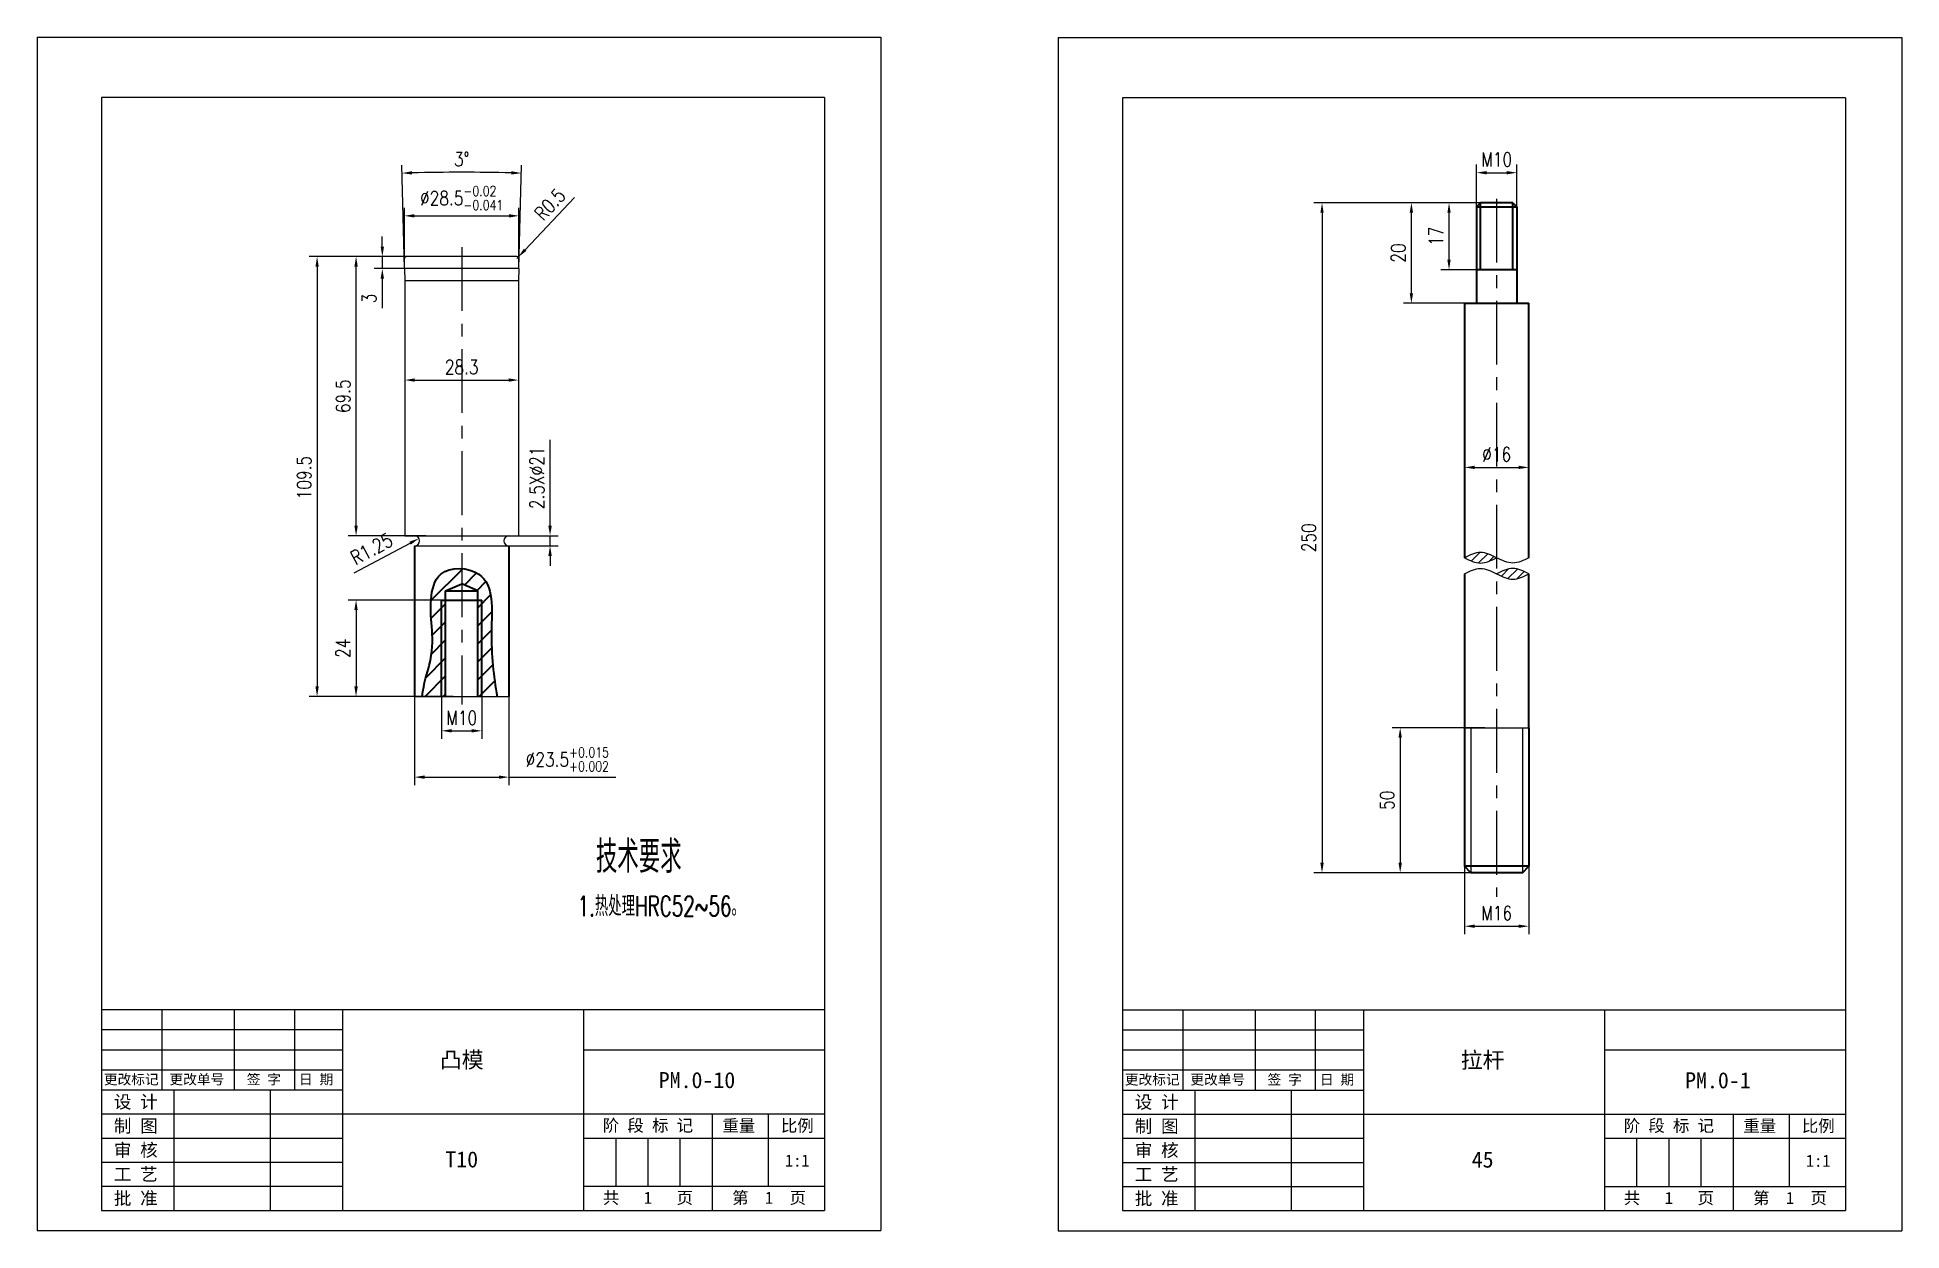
# Model space of a CAD drawing. Extents: x -23172 to -18855, y 7404 to 10591.
# Drawn here: x -20259.5 to -19795.4, y 9213.2 to 9510.2 of the extents above; entities that cross this region are included whole.
import ezdxf
from ezdxf.enums import TextEntityAlignment as Align

# ---------------------------------------------------------------- set-up
doc = ezdxf.new("R2010")
doc.units = 0
doc.header["$LTSCALE"] = 10
doc.linetypes.add('CENTER', pattern=[50.8, 31.75, -6.35, 6.35, -6.35])
doc.layers.get('DEFPOINTS').update_dxf_attribs({"linetype": 'CONTINUOUS'})
for name, color, linetype in [('2细线层', 3, 'CONTINUOUS'), ('3中心线层', 1, 'CENTER'), ('6文字层', 3, 'CONTINUOUS'), ('7标注层', 4, 'CONTINUOUS'), ('CONT', 3, 'CONTINUOUS'), ('TEXT', 1, 'CONTINUOUS')]:
    doc.layers.add(name, color=color, linetype=linetype)
doc.layers.add('YELLOW', color=2, linetype='CONTINUOUS', lineweight=40)
doc.styles.add('CHINA1', font='')
doc.styles.add('PC_TEXTSTYLE', font='txt.shx', dxfattribs={"width": 0.8, "bigfont": 'hzfs.shx'})
doc.styles.get('CHINA1').set_extended_font_data('SimSun')
doc.dimstyles.new('TH_GBDIM', dxfattribs={"dimtxt": 3.5, "dimasz": 2.5, "dimexe": 2, "dimexo": 0, "dimgap": 1.5, "dimtad": 1, "dimdec": 1, "dimzin": 0, "dimdsep": 46, "dimtxsty": 'PC_TEXTSTYLE', "dimcen": 2.5, "dimadec": 0, "dimazin": 0, "dimtfac": 0.714286, "dimtdec": 4, "dimtmove": 0, "dimatfit": 3, "dimfxl": 1, "dimtolj": 1, "dimtzin": 0, "dimarcsym": 0})

msp = doc.modelspace()

# ---------------------------------------------------------------- texts
at = {"layer": '6文字层', "lineweight": -3, "ltscale": 0.5, "style": 'PC_TEXTSTYLE', "width": 0.667}
for s, height, p in [('技术要求', 8, (-20120.48, 9302.24)), ('1.热处理HRC52~56。', 5, (-20125.03, 9291.46))]:
    msp.add_text(s, height=height, dxfattribs=at).set_placement(p)
at = {"layer": 'TEXT', "lineweight": -3, "style": 'CHINA1'}
for s, height, p in [('凸模', 4, (-20153.88, 9253.69)), ('拉杆', 4, (-19899.71, 9253.64)), ('更改标记', 2.5, (-20236.15, 9249.58)), ('更改单号', 2.5, (-20219.83, 9249.58)), ('签 字', 2.5, (-20203.15, 9249.58)), ('日 期', 2.5, (-20190.13, 9249.58)), ('PM.0-10', 4, (-20095.31, 9248.65)), ('更改标记', 2.5, (-19981.98, 9249.53)), ('更改单号', 2.5, (-19965.66, 9249.53)), ('签 字', 2.5, (-19948.98, 9249.53)), ('日 期', 2.5, (-19935.96, 9249.53)), ('PM.0-1', 4, (-19841.14, 9248.6)), ('阶 段 标 记', 3, (-20107.52, 9237.86)), ('重量', 3, (-20084.9, 9237.8)), ('比例', 3, (-20070.34, 9237.8)), ('阶 段 标 记', 3, (-19853.35, 9237.81)), ('重量', 3, (-19830.73, 9237.75)), ('比例', 3, (-19816.17, 9237.75)), ('T10', 4, (-20153.88, 9228.91)), ('45', 4, (-19899.71, 9228.86)), ('1:1', 3, (-20070.34, 9229.12)), ('1:1', 3, (-19816.17, 9229.07)), ('共   1   页', 3, (-20107.52, 9219.86)), ('第  1  页', 3, (-20077.35, 9219.86)), ('共   1   页', 3, (-19853.35, 9219.81)), ('第  1  页', 3, (-19823.18, 9219.81))]:
    msp.add_text(s, height=height, dxfattribs=at).set_placement(p, align=Align.CENTER)
for s, p in [('设 计', (-20240.48, 9243.63)), ('设 计', (-19986.31, 9243.58)), ('制 图', (-20240.48, 9237.63)), ('制 图', (-19986.31, 9237.58)), ('审 核', (-20240.48, 9231.63)), ('审 核', (-19986.31, 9231.58)), ('工 艺', (-20240.48, 9225.63)), ('工 艺', (-19986.31, 9225.58)), ('批 准', (-20240.48, 9219.63)), ('批 准', (-19986.31, 9219.58))]:
    msp.add_text(s, height=3.2, dxfattribs=at).set_placement(p)

# ---------------------------------------------------------------- blocks, each defined once
blk = doc.blocks.new('*D273')
at = {"layer": '7标注层', "color": 0, "lineweight": -2, "ltscale": 0.5}
for p, q in [((-20168.14, 9452.63), (-20168.82, 9478.41)), ((-20139.64, 9452.63), (-20138.97, 9478.41))]:
    blk.add_line(p, q, dxfattribs=at)
blk.add_arc((-20153.89, 8908.45), 568.16, 88.7521, 91.2479, dxfattribs=at)
at = {"layer": '7标注层', "color": 0, "lineweight": -3, "ltscale": 0.5}
for points in [[(-20166.26, 9476.05), (-20166.28, 9476.88), (-20168.76, 9476.41)], [(-20141.51, 9476.88), (-20141.53, 9476.05), (-20139.02, 9476.41)]]:
    blk.add_solid(points, dxfattribs=at)
at = {"layer": 'DEFPOINTS', "color": 0, "lineweight": -3, "ltscale": 0.5}
for p in [(-20148.93, 9476.58), (-20168.14, 9452.63), (-20139.64, 9452.63), (-20168.06, 9449.63), (-20139.72, 9449.63)]:
    blk.add_point(p, dxfattribs=at)
at = {"layer": '7标注层', "color": 0, "lineweight": -3, "ltscale": 0.5, "insert": (-20153.89, 9479.85), "char_height": 3.5, "attachment_point": 5, "style": 'PC_TEXTSTYLE'}
blk.add_mtext('\\A1;3%%d{}{}', dxfattribs=at)
blk = doc.blocks.new('*D272')
at = {"layer": '7标注层', "color": 0, "lineweight": -2, "ltscale": 0.5}
for p, q in [((-20168.14, 9453.14), (-20168.14, 9467.77)), ((-20165.64, 9465.77), (-20142.14, 9465.77)), ((-20139.64, 9453.14), (-20139.64, 9467.77))]:
    blk.add_line(p, q, dxfattribs=at)
at = {"layer": '7标注层', "color": 0, "lineweight": -3, "ltscale": 0.5}
for points in [[(-20165.64, 9466.19), (-20165.64, 9465.35), (-20168.14, 9465.77)], [(-20142.14, 9466.19), (-20142.14, 9465.35), (-20139.64, 9465.77)]]:
    blk.add_solid(points, dxfattribs=at)
at = {"layer": 'DEFPOINTS', "color": 0, "lineweight": -3, "ltscale": 0.5}
for p in [(-20139.64, 9465.77), (-20168.14, 9453.14), (-20139.64, 9453.14)]:
    blk.add_point(p, dxfattribs=at)
at = {"layer": '7标注层', "color": 0, "lineweight": -3, "ltscale": 0.5, "insert": (-20153.89, 9470.19), "char_height": 3.5, "attachment_point": 5, "style": 'PC_TEXTSTYLE'}
blk.add_mtext('\\A1;%%c28.5{}{\\H0.7143x;\\S-0.02^ -0.041;}', dxfattribs=at)
blk = doc.blocks.new('*D274')
at = {"layer": '7标注层', "color": 0, "lineweight": -2, "ltscale": 0.5}
for p, q in [((-20173.65, 9458.13), (-20173.65, 9460.63)), ((-20142.63, 9455.63), (-20175.65, 9455.63)), ((-20173.65, 9455.63), (-20173.65, 9452.63)), ((-20142.63, 9452.63), (-20175.65, 9452.63)), ((-20173.65, 9450.13), (-20173.65, 9442.76))]:
    blk.add_line(p, q, dxfattribs=at)
at = {"layer": '7标注层', "color": 0, "lineweight": -3, "ltscale": 0.5}
for points in [[(-20174.07, 9458.13), (-20173.23, 9458.13), (-20173.65, 9455.63)], [(-20174.07, 9450.13), (-20173.23, 9450.13), (-20173.65, 9452.63)]]:
    blk.add_solid(points, dxfattribs=at)
at = {"layer": 'DEFPOINTS', "color": 0, "lineweight": -3, "ltscale": 0.5}
for p in [(-20173.65, 9455.63), (-20142.63, 9455.63), (-20142.63, 9452.63)]:
    blk.add_point(p, dxfattribs=at)
at = {"layer": '7标注层', "color": 0, "lineweight": -3, "ltscale": 0.5, "insert": (-20176.9, 9445.2), "char_height": 3.5, "attachment_point": 5, "rotation": 90, "style": 'PC_TEXTSTYLE'}
blk.add_mtext('\\A1;3{}{}', dxfattribs=at)
blk = doc.blocks.new('*D275')
at = {"layer": '7标注层', "color": 0, "lineweight": -2, "ltscale": 0.5}
for p, q in [((-20125.82, 9470.37), (-20138.09, 9457.32)), ((-20140.14, 9455.13), (-20139.8, 9455.5))]:
    blk.add_line(p, q, dxfattribs=at)
at = {"layer": '7标注层', "color": 0, "lineweight": -3, "ltscale": 0.5}
blk.add_solid([(-20138.39, 9457.6), (-20137.78, 9457.03), (-20139.8, 9455.5)], dxfattribs=at)
at = {"layer": 'DEFPOINTS', "color": 0, "lineweight": -3, "ltscale": 0.5}
for p in [(-20139.8, 9455.5), (-20140.14, 9455.13)]:
    blk.add_point(p, dxfattribs=at)
at = {"layer": '7标注层', "color": 0, "lineweight": -3, "ltscale": 0.5, "insert": (-20131.93, 9468.61), "char_height": 3.5, "attachment_point": 5, "rotation": 46.7806, "style": 'PC_TEXTSTYLE'}
blk.add_mtext('\\A1;R0.5{}{}', dxfattribs=at)
blk = doc.blocks.new('*D276')
at = {"layer": '7标注层', "color": 0, "lineweight": -2, "ltscale": 0.5}
for p, q in [((-20163.32, 9455.63), (-20191.89, 9455.63)), ((-20189.89, 9453.13), (-20189.89, 9348.63)), ((-20163.32, 9346.13), (-20191.89, 9346.13))]:
    blk.add_line(p, q, dxfattribs=at)
at = {"layer": '7标注层', "color": 0, "lineweight": -3, "ltscale": 0.5}
for points in [[(-20190.3, 9453.13), (-20189.47, 9453.13), (-20189.89, 9455.63)], [(-20190.3, 9348.63), (-20189.47, 9348.63), (-20189.89, 9346.13)]]:
    blk.add_solid(points, dxfattribs=at)
at = {"layer": 'DEFPOINTS', "color": 0, "lineweight": -3, "ltscale": 0.5}
for p in [(-20163.32, 9455.63), (-20189.89, 9346.13), (-20163.32, 9346.13)]:
    blk.add_point(p, dxfattribs=at)
at = {"layer": '7标注层', "color": 0, "lineweight": -3, "ltscale": 0.5, "insert": (-20193.14, 9400.61), "char_height": 3.5, "attachment_point": 5, "rotation": 90, "style": 'PC_TEXTSTYLE'}
blk.add_mtext('\\A1;109.5{}{}', dxfattribs=at)
blk = doc.blocks.new('*D277')
at = {"layer": '7标注层', "color": 0, "lineweight": -2, "ltscale": 0.5}
for p, q in [((-20162.78, 9455.63), (-20182.18, 9455.63)), ((-20180.18, 9388.63), (-20180.18, 9453.13)), ((-20162.78, 9386.13), (-20182.18, 9386.13))]:
    blk.add_line(p, q, dxfattribs=at)
at = {"layer": '7标注层', "color": 0, "lineweight": -3, "ltscale": 0.5}
for points in [[(-20180.6, 9453.13), (-20179.77, 9453.13), (-20180.18, 9455.63)], [(-20180.6, 9388.63), (-20179.77, 9388.63), (-20180.18, 9386.13)]]:
    blk.add_solid(points, dxfattribs=at)
at = {"layer": 'DEFPOINTS', "color": 0, "lineweight": -3, "ltscale": 0.5}
for p in [(-20180.18, 9455.63), (-20162.78, 9455.63), (-20162.78, 9386.13)]:
    blk.add_point(p, dxfattribs=at)
at = {"layer": '7标注层', "color": 0, "lineweight": -3, "ltscale": 0.5, "insert": (-20183.43, 9420.88), "char_height": 3.5, "attachment_point": 5, "rotation": 90, "style": 'PC_TEXTSTYLE'}
blk.add_mtext('\\A1;69.5{}{}', dxfattribs=at)
blk = doc.blocks.new('*D278')
at = {"layer": '7标注层', "color": 0, "lineweight": -2, "ltscale": 0.5}
for p, q in [((-20156.01, 9370.13), (-20182.19, 9370.13)), ((-20180.19, 9367.63), (-20180.19, 9348.63)), ((-20156.01, 9346.13), (-20182.19, 9346.13))]:
    blk.add_line(p, q, dxfattribs=at)
at = {"layer": '7标注层', "color": 0, "lineweight": -3, "ltscale": 0.5}
for points in [[(-20180.61, 9367.63), (-20179.77, 9367.63), (-20180.19, 9370.13)], [(-20180.61, 9348.63), (-20179.77, 9348.63), (-20180.19, 9346.13)]]:
    blk.add_solid(points, dxfattribs=at)
at = {"layer": 'DEFPOINTS', "color": 0, "lineweight": -3, "ltscale": 0.5}
for p in [(-20156.01, 9370.13), (-20180.19, 9346.13), (-20156.01, 9346.13)]:
    blk.add_point(p, dxfattribs=at)
at = {"layer": '7标注层', "color": 0, "lineweight": -3, "ltscale": 0.5, "insert": (-20183.44, 9358.13), "char_height": 3.5, "attachment_point": 5, "rotation": 90, "style": 'PC_TEXTSTYLE'}
blk.add_mtext('\\A1;24{}{}', dxfattribs=at)
blk = doc.blocks.new('*D280')
at = {"layer": '7标注层', "color": 0, "lineweight": -2, "ltscale": 0.5}
blk.add_line((-20180.67, 9376.9), (-20166.75, 9384.29), dxfattribs=at)
at = {"layer": '7标注层', "color": 0, "lineweight": -3, "ltscale": 0.5}
blk.add_solid([(-20166.94, 9384.66), (-20166.55, 9383.93), (-20164.54, 9385.47)], dxfattribs=at)
at = {"layer": 'DEFPOINTS', "color": 0, "lineweight": -3, "ltscale": 0.5}
for p in [(-20165.64, 9384.88), (-20164.54, 9385.47)]:
    blk.add_point(p, dxfattribs=at)
at = {"layer": '7标注层', "color": 0, "lineweight": -3, "ltscale": 0.5, "insert": (-20176.34, 9382.88), "char_height": 3.5, "attachment_point": 5, "rotation": 27.9561, "style": 'PC_TEXTSTYLE'}
blk.add_mtext('\\A1;R1.25{}{}', dxfattribs=at)
blk = doc.blocks.new('*D279')
at = {"layer": '7标注层', "color": 0, "lineweight": -2, "ltscale": 0.5}
for p, q in [((-20131.89, 9388.63), (-20131.89, 9410)), ((-20143.75, 9386.13), (-20129.89, 9386.13)), ((-20131.89, 9383.63), (-20131.89, 9386.13)), ((-20143.75, 9383.63), (-20129.89, 9383.63)), ((-20131.89, 9381.13), (-20131.89, 9378.63))]:
    blk.add_line(p, q, dxfattribs=at)
at = {"layer": '7标注层', "color": 0, "lineweight": -3, "ltscale": 0.5}
for points in [[(-20132.31, 9388.63), (-20131.47, 9388.63), (-20131.89, 9386.13)], [(-20132.31, 9381.13), (-20131.47, 9381.13), (-20131.89, 9383.63)]]:
    blk.add_solid(points, dxfattribs=at)
at = {"layer": 'DEFPOINTS', "color": 0, "lineweight": -3, "ltscale": 0.5}
for p in [(-20143.75, 9386.13), (-20131.89, 9386.13), (-20143.75, 9383.63)]:
    blk.add_point(p, dxfattribs=at)
at = {"layer": '7标注层', "color": 0, "lineweight": -3, "ltscale": 0.5, "insert": (-20135.14, 9400.56), "char_height": 3.5, "attachment_point": 5, "rotation": 90, "style": 'PC_TEXTSTYLE'}
blk.add_mtext('\\A1;2.5X%%c21{}{}', dxfattribs=at)
blk = doc.blocks.new('*D282')
at = {"layer": '7标注层', "color": 0, "lineweight": -2, "ltscale": 0.5}
for p, q in [((-20165.64, 9349.15), (-20165.64, 9324.05)), ((-20142.14, 9349.15), (-20142.14, 9324.05)), ((-20163.14, 9326.05), (-20144.64, 9326.05)), ((-20142.14, 9326.05), (-20115.51, 9326.05))]:
    blk.add_line(p, q, dxfattribs=at)
at = {"layer": '7标注层', "color": 0, "lineweight": -3, "ltscale": 0.5}
for points in [[(-20163.14, 9326.47), (-20163.14, 9325.64), (-20165.64, 9326.05)], [(-20144.64, 9326.47), (-20144.64, 9325.64), (-20142.14, 9326.05)]]:
    blk.add_solid(points, dxfattribs=at)
at = {"layer": 'DEFPOINTS', "color": 0, "lineweight": -3, "ltscale": 0.5}
for p in [(-20165.64, 9349.15), (-20142.14, 9349.15), (-20142.14, 9326.05)]:
    blk.add_point(p, dxfattribs=at)
at = {"layer": '7标注层', "color": 0, "lineweight": -3, "ltscale": 0.5, "insert": (-20127.58, 9330.47), "char_height": 3.5, "attachment_point": 5, "style": 'PC_TEXTSTYLE'}
blk.add_mtext('\\A1;%%c23.5{}{\\H0.7143x;\\S+0.015^ +0.002;}', dxfattribs=at)
blk = doc.blocks.new('*D281')
at = {"layer": '7标注层', "color": 0, "lineweight": -2, "ltscale": 0.5}
for p, q in [((-20158.89, 9346.54), (-20158.89, 9335.59)), ((-20148.89, 9346.54), (-20148.89, 9335.59)), ((-20156.39, 9337.59), (-20151.39, 9337.59))]:
    blk.add_line(p, q, dxfattribs=at)
at = {"layer": '7标注层', "color": 0, "lineweight": -3, "ltscale": 0.5}
for points in [[(-20156.39, 9338.01), (-20156.39, 9337.17), (-20158.89, 9337.59)], [(-20151.39, 9338.01), (-20151.39, 9337.17), (-20148.89, 9337.59)]]:
    blk.add_solid(points, dxfattribs=at)
at = {"layer": 'DEFPOINTS', "color": 0, "lineweight": -3, "ltscale": 0.5}
for p in [(-20158.89, 9346.54), (-20148.89, 9346.54), (-20148.89, 9337.59)]:
    blk.add_point(p, dxfattribs=at)
at = {"layer": '7标注层', "color": 0, "lineweight": -3, "ltscale": 0.5, "insert": (-20153.89, 9340.84), "char_height": 3.5, "attachment_point": 5, "style": 'PC_TEXTSTYLE'}
blk.add_mtext('\\A1;M10{}{}', dxfattribs=at)
blk = doc.blocks.new('*D302')
at = {"layer": '7标注层', "color": 0, "lineweight": -2, "ltscale": 0.5}
for p, q in [((-20168.06, 9426.93), (-20168.06, 9422.89)), ((-20165.56, 9424.89), (-20142.22, 9424.89)), ((-20139.72, 9426.93), (-20139.72, 9422.89))]:
    blk.add_line(p, q, dxfattribs=at)
at = {"layer": '7标注层', "color": 0, "lineweight": -3, "ltscale": 0.5}
for points in [[(-20165.56, 9425.31), (-20165.56, 9424.47), (-20168.06, 9424.89)], [(-20142.22, 9425.31), (-20142.22, 9424.47), (-20139.72, 9424.89)]]:
    blk.add_solid(points, dxfattribs=at)
at = {"layer": 'DEFPOINTS', "color": 0, "lineweight": -3, "ltscale": 0.5}
for p in [(-20168.06, 9426.93), (-20139.72, 9426.93), (-20139.72, 9424.89)]:
    blk.add_point(p, dxfattribs=at)
at = {"layer": '7标注层', "color": 0, "lineweight": -3, "ltscale": 0.5, "insert": (-20153.89, 9428.14), "char_height": 3.5, "attachment_point": 5, "style": 'PC_TEXTSTYLE'}
blk.add_mtext('\\A1;28.3', dxfattribs=at)
blk = doc.blocks.new('*D290')
at = {"layer": '7标注层', "color": 0, "lineweight": -2, "ltscale": 0.5}
for p, q in [((-19898.35, 9469.02), (-19941.7, 9469.02)), ((-19939.7, 9466.52), (-19939.7, 9304.77)), ((-19898.35, 9302.27), (-19941.7, 9302.27))]:
    blk.add_line(p, q, dxfattribs=at)
at = {"layer": '7标注层', "color": 0, "lineweight": -3, "ltscale": 0.5}
for points in [[(-19940.12, 9466.52), (-19939.28, 9466.52), (-19939.7, 9469.02)], [(-19940.12, 9304.77), (-19939.28, 9304.77), (-19939.7, 9302.27)]]:
    blk.add_solid(points, dxfattribs=at)
at = {"layer": 'DEFPOINTS', "color": 0, "lineweight": -3, "ltscale": 0.5}
for p in [(-19898.35, 9469.02), (-19939.7, 9302.27), (-19898.35, 9302.27)]:
    blk.add_point(p, dxfattribs=at)
at = {"layer": '7标注层', "color": 0, "lineweight": -3, "ltscale": 0.5, "insert": (-19942.95, 9385.64), "char_height": 3.5, "attachment_point": 5, "rotation": 90, "style": 'PC_TEXTSTYLE'}
blk.add_mtext('\\A1;250{}{}', dxfattribs=at)
blk = doc.blocks.new('*D291')
at = {"layer": '7标注层', "color": 0, "lineweight": -2, "ltscale": 0.5}
for p, q in [((-19899.35, 9469.02), (-19919.45, 9469.02)), ((-19917.45, 9446.52), (-19917.45, 9466.52)), ((-19899.35, 9444.02), (-19919.45, 9444.02))]:
    blk.add_line(p, q, dxfattribs=at)
at = {"layer": '7标注层', "color": 0, "lineweight": -3, "ltscale": 0.5}
for points in [[(-19917.87, 9466.52), (-19917.03, 9466.52), (-19917.45, 9469.02)], [(-19917.87, 9446.52), (-19917.03, 9446.52), (-19917.45, 9444.02)]]:
    blk.add_solid(points, dxfattribs=at)
at = {"layer": 'DEFPOINTS', "color": 0, "lineweight": -3, "ltscale": 0.5}
for p in [(-19917.45, 9469.02), (-19899.35, 9469.02), (-19899.35, 9444.02)]:
    blk.add_point(p, dxfattribs=at)
at = {"layer": '7标注层', "color": 0, "lineweight": -3, "ltscale": 0.5, "insert": (-19920.7, 9456.52), "char_height": 3.5, "attachment_point": 5, "rotation": 90, "style": 'PC_TEXTSTYLE'}
blk.add_mtext('\\A1;20{}{}', dxfattribs=at)
blk = doc.blocks.new('*D292')
at = {"layer": '7标注层', "color": 0, "lineweight": -2, "ltscale": 0.5}
for p, q in [((-19898.82, 9469.02), (-19910.08, 9469.02)), ((-19908.08, 9454.85), (-19908.08, 9466.52)), ((-19898.82, 9452.35), (-19910.08, 9452.35))]:
    blk.add_line(p, q, dxfattribs=at)
at = {"layer": '7标注层', "color": 0, "lineweight": -3, "ltscale": 0.5}
for points in [[(-19908.5, 9466.52), (-19907.67, 9466.52), (-19908.08, 9469.02)], [(-19908.5, 9454.85), (-19907.67, 9454.85), (-19908.08, 9452.35)]]:
    blk.add_solid(points, dxfattribs=at)
at = {"layer": 'DEFPOINTS', "color": 0, "lineweight": -3, "ltscale": 0.5}
for p in [(-19908.08, 9469.02), (-19898.82, 9469.02), (-19898.82, 9452.35)]:
    blk.add_point(p, dxfattribs=at)
at = {"layer": '7标注层', "color": 0, "lineweight": -3, "ltscale": 0.5, "insert": (-19911.33, 9460.69), "char_height": 3.5, "attachment_point": 5, "rotation": 90, "style": 'PC_TEXTSTYLE'}
blk.add_mtext('\\A1;17{}{}', dxfattribs=at)
blk = doc.blocks.new('*D293')
at = {"layer": '7标注层', "color": 0, "lineweight": -2, "ltscale": 0.5}
for p, q in [((-19899.16, 9338.35), (-19922.24, 9338.35)), ((-19920.24, 9335.85), (-19920.24, 9304.77)), ((-19899.16, 9302.27), (-19922.24, 9302.27))]:
    blk.add_line(p, q, dxfattribs=at)
at = {"layer": '7标注层', "color": 0, "lineweight": -3, "ltscale": 0.5}
for points in [[(-19920.66, 9335.85), (-19919.82, 9335.85), (-19920.24, 9338.35)], [(-19920.66, 9304.77), (-19919.82, 9304.77), (-19920.24, 9302.27)]]:
    blk.add_solid(points, dxfattribs=at)
at = {"layer": 'DEFPOINTS', "color": 0, "lineweight": -3, "ltscale": 0.5}
for p in [(-19899.16, 9338.35), (-19920.24, 9302.27), (-19899.16, 9302.27)]:
    blk.add_point(p, dxfattribs=at)
at = {"layer": '7标注层', "color": 0, "lineweight": -3, "ltscale": 0.5, "insert": (-19923.49, 9320.31), "char_height": 3.5, "attachment_point": 5, "rotation": 90, "style": 'PC_TEXTSTYLE'}
blk.add_mtext('\\A1;50{}{}', dxfattribs=at)
blk = doc.blocks.new('*D294')
at = {"layer": '7标注层', "color": 0, "lineweight": -2, "ltscale": 0.5}
for p, q in [((-19904.22, 9402.37), (-19904.22, 9405.15)), ((-19888.22, 9402.37), (-19888.22, 9405.15)), ((-19901.72, 9403.15), (-19890.72, 9403.15))]:
    blk.add_line(p, q, dxfattribs=at)
at = {"layer": '7标注层', "color": 0, "lineweight": -3, "ltscale": 0.5}
for points in [[(-19901.72, 9403.57), (-19901.72, 9402.74), (-19904.22, 9403.15)], [(-19890.72, 9403.57), (-19890.72, 9402.74), (-19888.22, 9403.15)]]:
    blk.add_solid(points, dxfattribs=at)
at = {"layer": 'DEFPOINTS', "color": 0, "lineweight": -3, "ltscale": 0.5}
for p in [(-19904.22, 9402.37), (-19888.22, 9403.15), (-19888.22, 9402.37)]:
    blk.add_point(p, dxfattribs=at)
at = {"layer": '7标注层', "color": 0, "lineweight": -3, "ltscale": 0.5, "insert": (-19896.22, 9406.4), "char_height": 3.5, "attachment_point": 5, "style": 'PC_TEXTSTYLE'}
blk.add_mtext('\\A1;%%c16{}{}', dxfattribs=at)
blk = doc.blocks.new('*D295')
at = {"layer": '7标注层', "color": 0, "lineweight": -2, "ltscale": 0.5}
for p, q in [((-19904.22, 9313.09), (-19904.22, 9286.95)), ((-19888.22, 9313.09), (-19888.22, 9286.95)), ((-19901.72, 9288.95), (-19890.72, 9288.95))]:
    blk.add_line(p, q, dxfattribs=at)
at = {"layer": '7标注层', "color": 0, "lineweight": -3, "ltscale": 0.5}
for points in [[(-19901.72, 9289.36), (-19901.72, 9288.53), (-19904.22, 9288.95)], [(-19890.72, 9289.36), (-19890.72, 9288.53), (-19888.22, 9288.95)]]:
    blk.add_solid(points, dxfattribs=at)
at = {"layer": 'DEFPOINTS', "color": 0, "lineweight": -3, "ltscale": 0.5}
for p in [(-19904.22, 9313.09), (-19888.22, 9313.09), (-19888.22, 9288.95)]:
    blk.add_point(p, dxfattribs=at)
at = {"layer": '7标注层', "color": 0, "lineweight": -3, "ltscale": 0.5, "insert": (-19896.22, 9292.2), "char_height": 3.5, "attachment_point": 5, "style": 'PC_TEXTSTYLE'}
blk.add_mtext('\\A1;M16{}{}', dxfattribs=at)
blk = doc.blocks.new('*D296')
at = {"layer": '7标注层', "color": 0, "lineweight": -2, "ltscale": 0.5}
for p, q in [((-19901.22, 9462.98), (-19901.22, 9478.51)), ((-19891.22, 9462.98), (-19891.22, 9478.51)), ((-19898.72, 9476.51), (-19893.72, 9476.51))]:
    blk.add_line(p, q, dxfattribs=at)
at = {"layer": '7标注层', "color": 0, "lineweight": -3, "ltscale": 0.5}
for points in [[(-19898.72, 9476.92), (-19898.72, 9476.09), (-19901.22, 9476.51)], [(-19893.72, 9476.92), (-19893.72, 9476.09), (-19891.22, 9476.51)]]:
    blk.add_solid(points, dxfattribs=at)
at = {"layer": 'DEFPOINTS', "color": 0, "lineweight": -3, "ltscale": 0.5}
for p in [(-19891.22, 9476.51), (-19901.22, 9462.98), (-19891.22, 9462.98)]:
    blk.add_point(p, dxfattribs=at)
at = {"layer": '7标注层', "color": 0, "lineweight": -3, "ltscale": 0.5, "insert": (-19896.22, 9479.76), "char_height": 3.5, "attachment_point": 5, "style": 'PC_TEXTSTYLE'}
blk.add_mtext('\\A1;M10{}{}', dxfattribs=at)

# ---------------------------------------------------------------- dimensions: what is measured, and where the dimension line sits
at = {"layer": '7标注层', "lineweight": -3, "ltscale": 0.5}
dim = msp.add_angular_dim_2l(base=(-20148.93, 9476.58), line1=((-20168.14, 9452.63), (-20168.06, 9449.63)), line2=((-20139.64, 9452.63), (-20139.72, 9449.63)), text='3%%d{}{}', dimstyle='TH_GBDIM', override={"dimgap": 1.5, "dimtad": 1, "dimjust": 0, "dimtih": 1, "dimse1": 0, "dimse2": 0, "dimsd1": 0, "dimsd2": 0, "dimadec": 1}, dxfattribs=at)
dim.commit()
dim.dimension.update_dxf_attribs({"geometry": '*D273', "text_midpoint": (-20153.89, 9479.85)})
for base, p1, p2, angle, text, picture, middle in [((-19891.22, 9476.51), (-19901.22, 9462.98), (-19891.22, 9462.98), 180, 'M10{}{}', '*D296', (-19896.22, 9479.76)), ((-20139.64, 9465.77), (-20168.14, 9453.14), (-20139.64, 9453.14), 180, '%%c<>{}{\\H0.7143x;\\S-0.02^ -0.041;}', '*D272', (-20153.89, 9470.19)), ((-19939.7, 9302.27), (-19898.35, 9469.02), (-19898.35, 9302.27), 90, '250{}{}', '*D290', (-19942.95, 9385.64)), ((-19917.45, 9469.02), (-19899.35, 9444.02), (-19899.35, 9469.02), 270, '20{}{}', '*D291', (-19920.7, 9456.52)), ((-19908.08, 9469.02), (-19898.82, 9452.35), (-19898.82, 9469.02), 270, '17{}{}', '*D292', (-19911.33, 9460.69)), ((-20180.18, 9455.63), (-20162.78, 9386.13), (-20162.78, 9455.63), 270, '<>{}{}', '*D277', (-20183.43, 9420.88)), ((-19888.22, 9403.15), (-19904.22, 9402.37), (-19888.22, 9402.37), 180, '%%c16{}{}', '*D294', (-19896.22, 9406.4)), ((-20180.19, 9346.13), (-20156.01, 9370.13), (-20156.01, 9346.13), 90, '24{}{}', '*D278', (-20183.44, 9358.13)), ((-20142.14, 9326.05), (-20165.64, 9349.15), (-20142.14, 9349.15), 180, '%%c<>{}{\\H0.7143x;\\S+0.015^ +0.002;}', '*D282', (-20127.58, 9330.47)), ((-20148.89, 9337.59), (-20158.89, 9346.54), (-20148.89, 9346.54), 180, 'M10{}{}', '*D281', (-20153.89, 9340.84)), ((-19920.24, 9302.27), (-19899.16, 9338.35), (-19899.16, 9302.27), 90, '50{}{}', '*D293', (-19923.49, 9320.31)), ((-19888.22, 9288.95), (-19904.22, 9313.09), (-19888.22, 9313.09), 180, 'M16{}{}', '*D295', (-19896.22, 9292.2))]:
    dim = msp.add_linear_dim(base=base, p1=p1, p2=p2, angle=angle, text=text, dimstyle='TH_GBDIM', override={"dimgap": 1.5, "dimtad": 1, "dimjust": 0, "dimdec": 1, "dimlfac": 1, "dimse1": 0, "dimse2": 0, "dimsd1": 0, "dimsd2": 0}, dxfattribs=at)
    dim.commit()
    dim.dimension.update_dxf_attribs({"geometry": picture, "text_midpoint": middle})
for center, mpoint, text, picture, middle in [((-20140.14, 9455.13), (-20139.8, 9455.5), '<>{}{}', '*D275', (-20129.56, 9466.39)), ((-20165.64, 9384.88), (-20164.54, 9385.47), '<>5{}{}', '*D280', (-20174.81, 9380.01))]:
    dim = msp.add_radius_dim(center=center, mpoint=mpoint, text=text, dimstyle='TH_GBDIM', override={"dimgap": 1.5, "dimtad": 1, "dimjust": 0, "dimtih": 0, "dimtoh": 0, "dimdec": 1, "dimlfac": 1, "dimse1": 0, "dimse2": 0, "dimsd1": 0, "dimsd2": 0, "dimtix": 0, "dimtofl": 1, "dimatfit": 3}, dxfattribs=at)
    dim.commit()
    dim.dimension.update_dxf_attribs({"geometry": picture, "text_midpoint": middle, "dimtype": 164})
for base, p1, p2, angle, text, picture, middle in [((-20173.65, 9455.63), (-20142.63, 9452.63), (-20142.63, 9455.63), 270, '3{}{}', '*D274', (-20173.65, 9445.2)), ((-20189.89, 9346.13), (-20163.32, 9455.63), (-20163.32, 9346.13), 90, '<>{}{}', '*D276', (-20189.89, 9400.61)), ((-20131.89, 9386.13), (-20143.75, 9383.63), (-20143.75, 9386.13), 270, '<>X%%c21{}{}', '*D279', (-20131.89, 9400.56))]:
    dim = msp.add_linear_dim(base=base, p1=p1, p2=p2, angle=angle, text=text, dimstyle='TH_GBDIM', override={"dimgap": 1.5, "dimtad": 1, "dimjust": 0, "dimdec": 1, "dimlfac": 1, "dimse1": 0, "dimse2": 0, "dimsd1": 0, "dimsd2": 0}, dxfattribs=at)
    dim.commit()
    dim.dimension.update_dxf_attribs({"geometry": picture, "text_midpoint": middle, "dimtype": 160})
dim = msp.add_linear_dim(base=(-20139.72, 9424.89), p1=(-20168.06, 9426.93), p2=(-20139.72, 9426.93), angle=180, dimstyle='TH_GBDIM', override={"dimgap": 1.5, "dimtad": 1, "dimdec": 1, "dimlfac": 1, "dimse1": 0, "dimse2": 0, "dimsd1": 0, "dimsd2": 0}, dxfattribs=at)
dim.commit()
dim.dimension.update_dxf_attribs({"geometry": '*D302', "text_midpoint": (-20153.89, 9424.89), "dimtype": 160})

# ---------------------------------------------------------------- hatches: boundary and pattern name
at = {"layer": '2细线层'}
h = msp.add_hatch(dxfattribs=at)
h.set_pattern_fill('ANSI31', color=3, scale=0.5, style=0)
edge = h.paths.add_edge_path()
edge.add_spline(control_points=[(-19896.22, 9380.66), (-19897.55, 9381.33), (-19900.22, 9382.66), (-19902.88, 9381.33), (-19904.22, 9380.66)], knot_values=[0, 0, 0, 0, 4.21637, 8.43274, 8.43274, 8.43274, 8.43274], degree=3, periodic=0)
edge.add_spline(control_points=[(-19904.22, 9380.66), (-19902.88, 9379.99), (-19900.22, 9378.66), (-19897.55, 9379.99), (-19896.22, 9380.66)], knot_values=[0, 0, 0, 0, 4.21637, 8.43274, 8.43274, 8.43274, 8.43274], degree=3, periodic=0)
at = {"layer": '2细线层', "lineweight": 40}
h = msp.add_hatch(dxfattribs=at)
h.set_pattern_fill('ANSI31', color=256, style=0)
edge = h.paths.add_edge_path()
edge.add_line((-20158.89, 9370.13), (-20157.89, 9370.13))
edge.add_line((-20157.89, 9370.13), (-20157.89, 9372.44))
edge.add_line((-20157.89, 9372.44), (-20153.89, 9374.16))
edge.add_line((-20153.89, 9374.16), (-20153.89, 9377.95))
edge.add_spline(control_points=[(-20153.89, 9377.95), (-20155.83, 9378.09), (-20160.32, 9377.15), (-20162.72, 9366.31), (-20159.7, 9359.68), (-20163.27, 9349.69), (-20163.73, 9346.13)], knot_values=[6.268247, 6.268247, 6.268247, 6.268247, 11.496971, 18.208217, 34.718539, 39.326836, 39.326836, 39.326836, 39.326836], degree=3, periodic=0)
edge.add_line((-20163.73, 9346.13), (-20158.89, 9346.13))
edge.add_line((-20158.89, 9346.13), (-20158.89, 9370.13))
h.paths.add_polyline_path([(-20157.89, 9370.13), (-20158.89, 9370.13), (-20158.89, 9346.13), (-20157.89, 9346.13)], flags=16)
h.paths.add_polyline_path([(-20148.89, 9370.13), (-20149.89, 9370.13), (-20149.89, 9346.13), (-20148.89, 9346.13)], flags=17)
edge = h.paths.add_edge_path()
edge.add_line((-20148.89, 9346.13), (-20145.08, 9346.13))
edge.add_spline(control_points=[(-20145.08, 9346.13), (-20145.88, 9351.18), (-20147.23, 9360.96), (-20145.46, 9375.69), (-20152.32, 9377.83), (-20153.89, 9377.95)], knot_values=[39.326836, 39.326836, 39.326836, 39.326836, 55.484272, 70.059847, 74.3015, 74.3015, 74.3015, 74.3015], degree=3, periodic=0)
edge.add_line((-20153.89, 9377.95), (-20153.89, 9374.16))
edge.add_line((-20153.89, 9374.16), (-20149.89, 9372.44))
edge.add_line((-20149.89, 9372.44), (-20149.89, 9370.13))
edge.add_line((-20149.89, 9370.13), (-20148.89, 9370.13))
edge.add_line((-20148.89, 9370.13), (-20148.89, 9346.13))
at = {"layer": '2细线层'}
h = msp.add_hatch(dxfattribs=at)
h.set_pattern_fill('ANSI31', color=3, scale=0.5, style=0)
edge = h.paths.add_edge_path()
edge.add_spline(control_points=[(-19896.22, 9376.66), (-19894.88, 9375.99), (-19892.22, 9374.66), (-19889.55, 9375.99), (-19888.22, 9376.66)], knot_values=[0, 0, 0, 0, 4.21637, 8.43274, 8.43274, 8.43274, 8.43274], degree=3, periodic=0)
edge.add_spline(control_points=[(-19888.22, 9376.66), (-19889.55, 9377.33), (-19892.22, 9378.66), (-19894.88, 9377.33), (-19896.22, 9376.66)], knot_values=[0, 0, 0, 0, 4.21637, 8.43274, 8.43274, 8.43274, 8.43274], degree=3, periodic=0)

# ---------------------------------------------------------------- linework, layer by layer
at = {"layer": '2细线层', "lineweight": 40}
for p, q in [((-19900.22, 9452.35), (-19900.22, 9469.02)), ((-19892.22, 9452.35), (-19892.22, 9469.02)), ((-20158.89, 9346.13), (-20158.89, 9370.13)), ((-20148.89, 9346.13), (-20148.89, 9370.13))]:
    msp.add_line(p, q, dxfattribs=at)
at = {"layer": '2细线层', "color": 3}
for p, q in [((-19902.62, 9338.35), (-19902.62, 9302.27)), ((-19889.82, 9338.35), (-19889.82, 9302.27))]:
    msp.add_line(p, q, dxfattribs=at)
at = {"layer": '2细线层', "lineweight": 40}
msp.add_open_spline([(-20163.73, 9346.13), (-20163.27, 9349.69), (-20159.7, 9359.68), (-20162.72, 9366.31), (-20159.96, 9378.77), (-20145.19, 9377.9), (-20147.23, 9360.96), (-20145.88, 9351.18), (-20145.08, 9346.13)], degree=3, knots=[6.268247, 6.268247, 6.268247, 6.268247, 10.876543, 27.386865, 34.098111, 43.568489, 58.144063, 74.3015, 74.3015, 74.3015, 74.3015], dxfattribs=at)
at = {"layer": '3中心线层', "lineweight": -3, "ltscale": 0.05}
for p, q in [((-19896.22, 9470.03), (-19896.22, 9296.26)), ((-20153.89, 9457.97), (-20153.89, 9344.11))]:
    msp.add_line(p, q, dxfattribs=at)
at = {"layer": 'CONT', "lineweight": -3}
for p, q in [((-20228.55, 9268.21), (-20228.55, 9248.21)), ((-20210.55, 9268.21), (-20210.55, 9248.21)), ((-20195.55, 9268.21), (-20195.55, 9248.21)), ((-20183.55, 9268.21), (-20183.55, 9218.21)), ((-20123.55, 9268.21), (-20123.55, 9218.21)), ((-19974.38, 9268.16), (-19974.38, 9248.16)), ((-19956.38, 9268.16), (-19956.38, 9248.16)), ((-19941.38, 9268.16), (-19941.38, 9248.16)), ((-19929.38, 9268.16), (-19929.38, 9218.16)), ((-19869.38, 9268.16), (-19869.38, 9218.16)), ((-20243.55, 9263.21), (-20183.55, 9263.21)), ((-19989.38, 9263.16), (-19929.38, 9263.16)), ((-20243.55, 9258.21), (-20183.55, 9258.21)), ((-20123.55, 9258.21), (-20063.55, 9258.21)), ((-19989.38, 9258.16), (-19929.38, 9258.16)), ((-19869.38, 9258.16), (-19809.38, 9258.16)), ((-20243.55, 9253.21), (-20183.55, 9253.21)), ((-19989.38, 9253.16), (-19929.38, 9253.16)), ((-20225.55, 9248.21), (-20225.55, 9218.21)), ((-20201.55, 9248.21), (-20201.55, 9218.21)), ((-19971.38, 9248.16), (-19971.38, 9218.16)), ((-19947.38, 9248.16), (-19947.38, 9218.16)), ((-20243.55, 9242.21), (-20063.55, 9242.21)), ((-20091.55, 9242.21), (-20091.55, 9218.21)), ((-20077.55, 9242.21), (-20077.55, 9224.21)), ((-19989.38, 9242.16), (-19809.38, 9242.16)), ((-19837.38, 9242.16), (-19837.38, 9218.16)), ((-19823.38, 9242.16), (-19823.38, 9224.16)), ((-20243.55, 9236.21), (-20183.55, 9236.21)), ((-20123.55, 9236.21), (-20063.55, 9236.21)), ((-20115.55, 9236.21), (-20115.55, 9224.21)), ((-20107.55, 9236.21), (-20107.55, 9224.21)), ((-20099.55, 9236.21), (-20099.55, 9224.21)), ((-19989.38, 9236.16), (-19929.38, 9236.16)), ((-19869.38, 9236.16), (-19809.38, 9236.16)), ((-19861.38, 9236.16), (-19861.38, 9224.16)), ((-19853.38, 9236.16), (-19853.38, 9224.16)), ((-19845.38, 9236.16), (-19845.38, 9224.16)), ((-20243.55, 9230.21), (-20183.55, 9230.21)), ((-19989.38, 9230.16), (-19929.38, 9230.16)), ((-20243.55, 9224.21), (-20183.55, 9224.21)), ((-20123.55, 9224.21), (-20063.55, 9224.21)), ((-19989.38, 9224.16), (-19929.38, 9224.16)), ((-19869.38, 9224.16), (-19809.38, 9224.16))]:
    msp.add_line(p, q, dxfattribs=at)
at = {"layer": 'DEFPOINTS', "lineweight": -3}
for p, q in [((-20259.55, 9510.21), (-20259.55, 9213.21)), ((-20259.55, 9510.21), (-20049.55, 9510.21)), ((-20049.55, 9510.21), (-20049.55, 9213.21)), ((-20005.38, 9510.16), (-20005.38, 9213.16)), ((-20005.38, 9510.16), (-19795.38, 9510.16)), ((-19795.38, 9510.16), (-19795.38, 9213.16)), ((-20259.55, 9213.21), (-20049.55, 9213.21)), ((-20005.38, 9213.16), (-19795.38, 9213.16))]:
    msp.add_line(p, q, dxfattribs=at)
at = {"layer": 'YELLOW', "lineweight": -3}
for p, q in [((-20243.55, 9495.21), (-20243.55, 9218.21)), ((-20063.55, 9495.21), (-20243.55, 9495.21)), ((-20063.55, 9495.21), (-20063.55, 9218.21)), ((-19989.38, 9495.16), (-19989.38, 9218.16)), ((-19809.38, 9495.16), (-19989.38, 9495.16)), ((-19809.38, 9495.16), (-19809.38, 9218.16)), ((-20243.55, 9268.21), (-20063.55, 9268.21)), ((-19989.38, 9268.16), (-19809.38, 9268.16)), ((-20243.55, 9248.21), (-20183.55, 9248.21)), ((-19989.38, 9248.16), (-19929.38, 9248.16)), ((-20243.55, 9218.21), (-20063.55, 9218.21)), ((-19989.38, 9218.16), (-19809.38, 9218.16))]:
    msp.add_line(p, q, dxfattribs=at)
at = {"layer": 'YELLOW', "lineweight": 40, "ltscale": 7}
for p, q in [((-19901.22, 9468.02), (-19900.22, 9469.02)), ((-19901.22, 9468.02), (-19901.22, 9444.02)), ((-19901.22, 9468.02), (-19891.22, 9468.02)), ((-19892.22, 9469.02), (-19900.22, 9469.02)), ((-19892.22, 9469.02), (-19891.22, 9468.02)), ((-19891.22, 9468.02), (-19891.22, 9444.02)), ((-19891.22, 9452.35), (-19901.22, 9452.35)), ((-19904.22, 9444.02), (-19888.22, 9444.02)), ((-19904.22, 9444.02), (-19904.22, 9380.66)), ((-20165.64, 9383.63), (-20165.64, 9346.13)), ((-20142.14, 9383.63), (-20142.14, 9346.13)), ((-19888.22, 9338.35), (-19888.22, 9376.66)), ((-20157.89, 9372.44), (-20153.89, 9374.16)), ((-20157.89, 9372.44), (-20149.89, 9372.44)), ((-20157.89, 9346.13), (-20157.89, 9372.44)), ((-20149.89, 9372.44), (-20153.89, 9374.16)), ((-20149.89, 9346.13), (-20149.89, 9372.44)), ((-20158.89, 9370.13), (-20148.89, 9370.13)), ((-19904.22, 9338.35), (-19904.22, 9303.87)), ((-19888.22, 9338.35), (-19888.22, 9303.87)), ((-19888.22, 9303.87), (-19904.22, 9303.87)), ((-19902.62, 9302.27), (-19904.22, 9303.87)), ((-19889.82, 9302.27), (-19902.62, 9302.27)), ((-19889.82, 9302.27), (-19888.22, 9303.87))]:
    msp.add_line(p, q, dxfattribs=at)
at = {"layer": 'YELLOW', "lineweight": -3, "ltscale": 0.5}
for p, q in [((-20140.14, 9455.63), (-20167.64, 9455.63)), ((-20140.14, 9455.63), (-20167.64, 9455.63)), ((-20139.64, 9452.63), (-20139.64, 9455.63)), ((-20168.14, 9452.63), (-20168.14, 9455.13)), ((-20168.14, 9452.63), (-20168.06, 9449.63)), ((-20139.64, 9452.63), (-20168.14, 9452.63)), ((-20139.64, 9452.63), (-20139.72, 9449.63)), ((-20139.64, 9452.63), (-20139.64, 9455.13)), ((-20139.72, 9449.63), (-20168.06, 9449.63)), ((-20168.06, 9449.63), (-20168.06, 9386.13)), ((-20139.72, 9449.63), (-20139.72, 9386.13)), ((-20168.06, 9386.13), (-20139.72, 9386.13)), ((-20165.64, 9383.63), (-20142.14, 9383.63)), ((-20165.64, 9346.13), (-20142.14, 9346.13)), ((-19904.22, 9338.35), (-19888.22, 9338.35))]:
    msp.add_line(p, q, dxfattribs=at)
at = {"layer": 'YELLOW', "lineweight": 40, "ltscale": 0.5}
for p, q in [((-19888.22, 9380.66), (-19888.22, 9444.02)), ((-19904.22, 9376.66), (-19904.22, 9338.35))]:
    msp.add_line(p, q, dxfattribs=at)
at = {"layer": 'YELLOW', "lineweight": -3, "ltscale": 0.5}
for centre, radius, start, end in [((-20167.64, 9455.13), 0.5, 90, 180), ((-20167.64, 9455.13), 0.5, 90, 180), ((-20140.14, 9455.13), 0.5, 0, 90), ((-20140.14, 9455.13), 0.5, 0, 90), ((-20165.64, 9384.88), 1.25, 270, 90), ((-20142.14, 9384.88), 1.25, 90, 270)]:
    msp.add_arc(centre, radius, start, end, dxfattribs=at)
for points in [[(-19896.22, 9380.66), (-19900.22, 9381.99), (-19904.22, 9380.66)], [(-19904.22, 9380.66), (-19900.22, 9379.33), (-19896.22, 9380.66)], [(-19904.22, 9376.66), (-19900.22, 9377.99), (-19896.22, 9376.66)], [(-19888.22, 9380.66), (-19892.22, 9379.33), (-19896.22, 9380.66)], [(-19888.22, 9376.66), (-19892.22, 9377.99), (-19896.22, 9376.66)], [(-19896.22, 9376.66), (-19892.22, 9375.33), (-19888.22, 9376.66)]]:
    msp.add_spline(points, degree=3, dxfattribs=at)

msp.set_redraw_order([(e.dxf.handle, doc.entitydb.next_handle()) for e in msp.query("TEXT MTEXT ATTDEF DIMENSION ARC_DIMENSION")])  # texts and dimensions are drawn at this point

doc.saveas('drawing.dxf')
